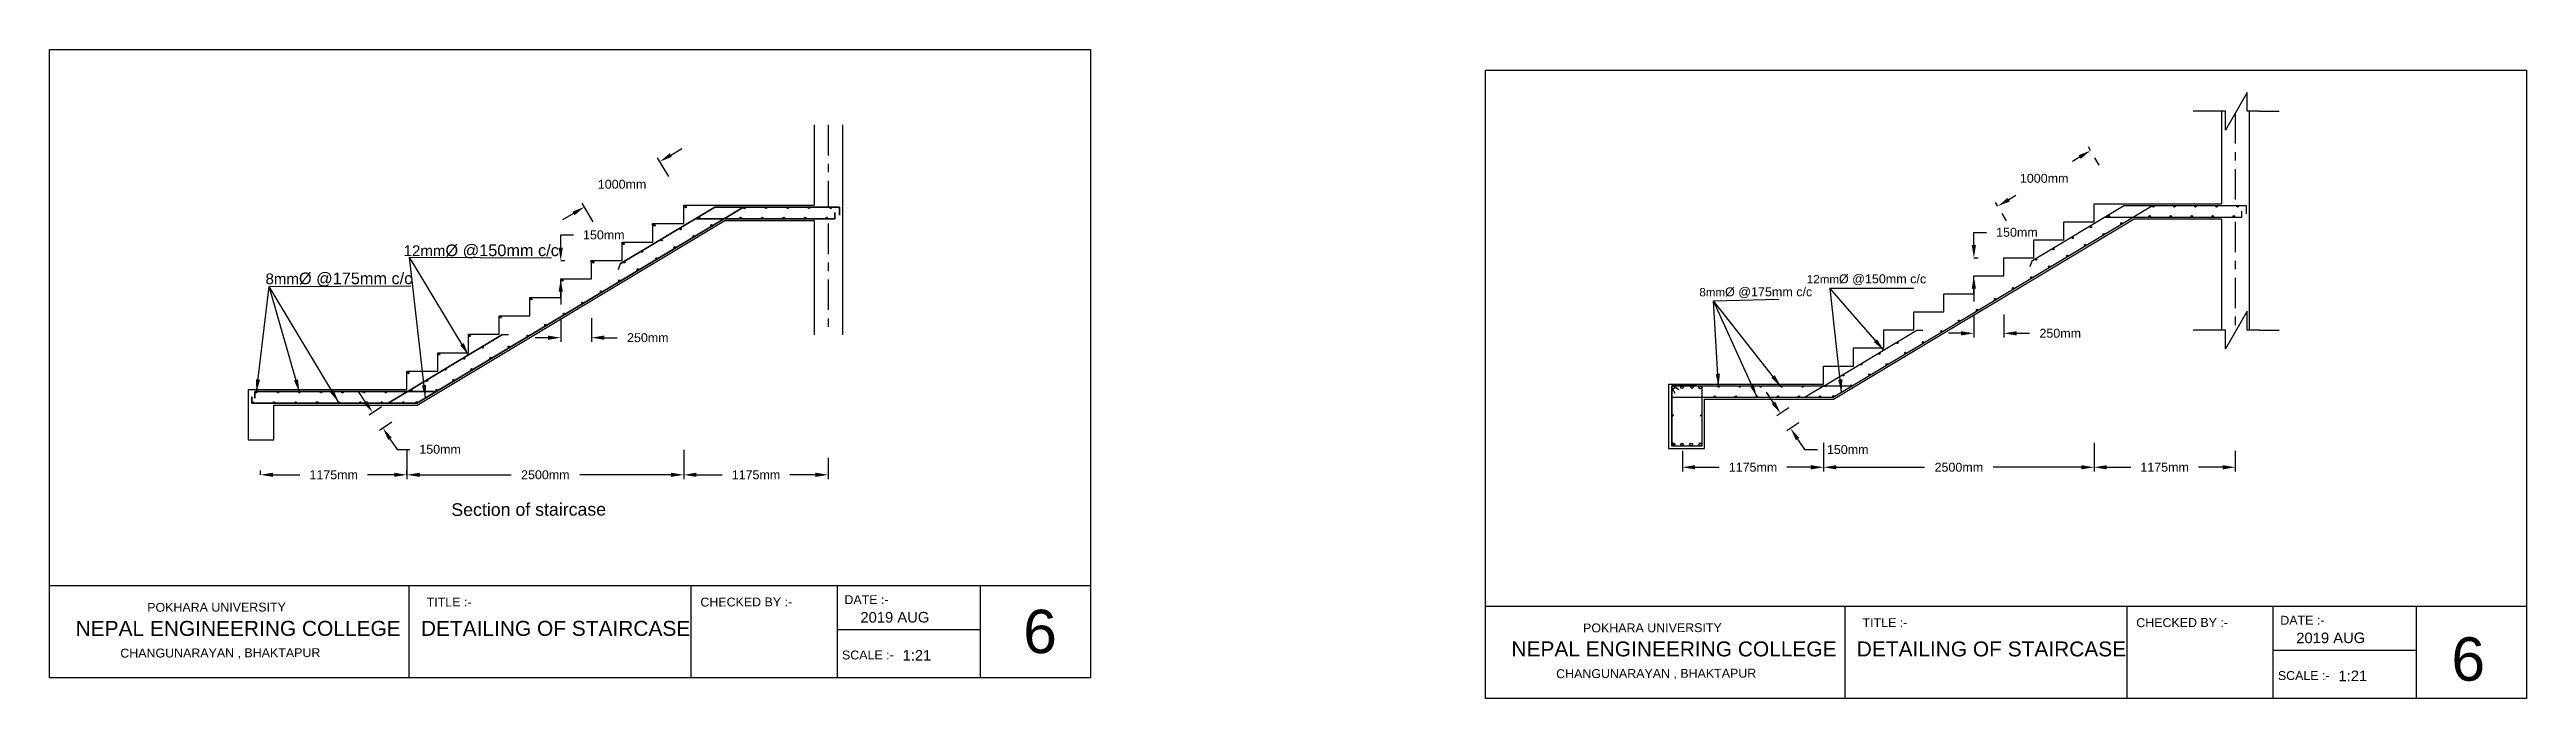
# Model space of a CAD drawing. Header units: metres. Extents: x 3 to 189, y -54 to 67.
# Drawn here: x 92.25 to 121.51, y -6.97 to 0.69 of the extents above; entities that cross this region are included whole.
import ezdxf

# ---------------------------------------------------------------- set-up
doc = ezdxf.new("R2010")
doc.units = ezdxf.units.M
doc.header["$LTSCALE"] = 0.015
doc.header["$MEASUREMENT"] = 0
doc.linetypes.add('ACAD_ISO04W100', pattern=[30, 24, -3, 0, -3])
doc.linetypes.add('ACAD_ISO08W100', pattern=[36, 24, -3, 6, -3])
doc.styles.get("Standard").update_dxf_attribs({"font": 'arial.ttf'})
doc.dimstyles.get("Standard").update_dxf_attribs({"dimscale": 1.005, "dimtxt": 0.105, "dimasz": 0.15, "dimexe": 0.05, "dimexo": 0.1, "dimgap": 0.125, "dimtad": 0, "dimtih": 1, "dimtoh": 1, "dimdec": 4, "dimzin": 0, "dimdsep": 46, "dimtxsty": 'Standard', "dimcen": 0.115, "dimadec": 3, "dimazin": 0, "dimtfac": 1, "dimtdec": 4, "dimtofl": 0, "dimtmove": 0, "dimatfit": 3, "dimfxl": 1, "dimfxlon": 1, "dimtolj": 1, "dimtzin": 0, "dimarcsym": 0})

msp = doc.modelspace()

# ---------------------------------------------------------------- texts
at = {"linetype": 'Continuous'}
for s, height, p in [('Section of staircase', 0.15, (96.99598, -4.81778)), ('POKHARA UNIVERSITY', 0.105, (93.40246, -5.95011)), ('TITLE :-', 0.105, (96.70416, -5.88776)), ('CHECKED BY :-', 0.105, (99.93845, -5.88776)), ('DATE :-', 0.105, (101.64019, -5.85915)), ('2019 AUG ', 0.124819, (101.82892, -6.0778)), ('6', 0.51264, (103.75282, -6.43878)), ('POKHARA UNIVERSITY', 0.105, (110.36738, -6.19328)), ('TITLE :-', 0.105, (113.66908, -6.13093)), ('CHECKED BY :-', 0.105, (116.90337, -6.13093)), ('DATE :-', 0.105, (118.60511, -6.10232)), ('CHANGUNARAYAN , BHAKTAPUR', 0.105, (93.08456, -6.49068)), ('SCALE :-', 0.105, (101.61146, -6.51308)), ('1:21', 0.124819, (102.32697, -6.52661)), ('2019 AUG ', 0.124819, (118.79384, -6.32097)), ('6', 0.51264, (120.62696, -6.76431)), ('CHANGUNARAYAN , BHAKTAPUR', 0.105, (110.04947, -6.73385)), ('SCALE :-', 0.105, (118.57638, -6.75625)), ('1:21', 0.124819, (119.29189, -6.76978))]:
    msp.add_text(s, height=height, rotation=0.15, dxfattribs=at).set_placement(p)
at = {"linetype": 'Continuous', "attachment_point": 1}
for s, width, gutter_width, insert, char_height in [('12mm{\\H1.08333x;Ø @150mm c/c}', 2.2760715, 0.63604, (96.43256, -1.60906), 0.1272085), ('8mm{\\H1.08333x;Ø @175mm c/c}', 2.2760715, 0.63604, (94.80015, -1.94076), 0.1272085), ('12mm{\\H1.08333x;Ø @150mm c/c}', 1.7499396, 0.48902, (113.01118, -1.96234), 0.0978033), ('8mm{\\H1.08333x;Ø @175mm c/c}', 1.7499396, 0.48902, (111.74115, -2.11574), 0.0978033), ('NEPAL ENGINEERING COLLEGE', 7.6490582, 0.8836, (92.55595, -6.05702), 0.1767205), ('DETAILING OF STAIRCASE', 7.6490582, 0.8836, (96.63605, -6.05702), 0.1767205), ('NEPAL ENGINEERING COLLEGE', 7.6490582, 0.8836, (109.52086, -6.30019), 0.1767205), ('DETAILING OF STAIRCASE', 7.6490582, 0.8836, (113.60097, -6.30019), 0.1767205)]:
    msp.add_mtext_dynamic_manual_height_columns(s, width=width, gutter_width=gutter_width, heights=[0], dxfattribs=dict(at, insert=insert, char_height=char_height))

# ---------------------------------------------------------------- blocks, each defined once
blk = doc.blocks.new('*D42')
at = {"color": 0, "linetype": 'Continuous', "lineweight": -2, "transparency": 16777216}
for p, q in [((98.288, -1.648), (98.288, -1.497)), ((98.288, -1.497), (98.439, -1.497)), ((98.288, -1.799), (98.338, -1.799)), ((98.288, -2.017), (98.338, -2.017)), ((98.288, -2.168), (98.288, -2.318))]:
    blk.add_line(p, q, dxfattribs=at)
at = {"color": 0, "linetype": 'Continuous', "transparency": 16777216}
for points in [[(98.263, -1.648), (98.313, -1.648), (98.288, -1.799)], [(98.263, -2.168), (98.313, -2.168), (98.288, -2.017)]]:
    blk.add_solid(points, dxfattribs=at)
at = {"layer": 'Defpoints', "color": 0, "linetype": 'Continuous', "transparency": 16777216}
for p in [(98.288, -1.799), (98.288, -1.799), (98.288, -2.017)]:
    blk.add_point(p, dxfattribs=at)
at = {"color": 0, "linetype": 'Continuous', "transparency": 16777216, "insert": (98.797, -1.497), "char_height": 0.1055, "attachment_point": 5}
blk.add_mtext('\\A1;150mm', dxfattribs=at)
blk = doc.blocks.new('*D43')
at = {"color": 0, "linetype": 'Continuous', "lineweight": -2, "transparency": 16777216}
for p, q in [((98.288, -2.48), (98.288, -2.761)), ((98.651, -2.48), (98.651, -2.761)), ((98.137, -2.711), (97.986, -2.711)), ((98.802, -2.711), (98.953, -2.711))]:
    blk.add_line(p, q, dxfattribs=at)
at = {"color": 0, "linetype": 'Continuous', "transparency": 16777216}
for points in [[(98.137, -2.686), (98.137, -2.736), (98.288, -2.711)], [(98.802, -2.686), (98.802, -2.736), (98.651, -2.711)]]:
    blk.add_solid(points, dxfattribs=at)
at = {"layer": 'Defpoints', "color": 0, "linetype": 'Continuous', "transparency": 16777216}
for p in [(98.288, -2.379), (98.651, -2.379), (98.651, -2.711)]:
    blk.add_point(p, dxfattribs=at)
at = {"color": 0, "linetype": 'Continuous', "transparency": 16777216, "insert": (99.317, -2.711), "char_height": 0.1055, "attachment_point": 5}
blk.add_mtext('\\A1;250mm', dxfattribs=at)
blk = doc.blocks.new('*D47')
at = {"color": 0, "linetype": 'Continuous', "lineweight": -2, "transparency": 16777216}
for p, q in [((95.982, -3.472), (95.899, -3.346)), ((96.17, -3.528), (96.024, -3.625)), ((96.291, -3.71), (96.145, -3.807)), ((96.27, -3.905), (96.354, -4.03)), ((96.354, -4.03), (96.505, -4.03))]:
    blk.add_line(p, q, dxfattribs=at)
at = {"color": 0, "linetype": 'Continuous', "transparency": 16777216}
for points in [[(96.003, -3.458), (95.961, -3.486), (96.066, -3.597)], [(96.291, -3.891), (96.249, -3.918), (96.187, -3.779)]]:
    blk.add_solid(points, dxfattribs=at)
at = {"layer": 'Defpoints', "color": 0, "linetype": 'Continuous', "transparency": 16777216}
for p in [(96.253, -3.473), (96.187, -3.779), (96.374, -3.654)]:
    blk.add_point(p, dxfattribs=at)
at = {"color": 0, "linetype": 'Continuous', "transparency": 16777216, "insert": (96.863, -4.03), "char_height": 0.1055, "attachment_point": 5}
blk.add_mtext('\\A1;150mm', dxfattribs=at)
blk = doc.blocks.new('*D44')
at = {"color": 0, "linetype": 'Continuous', "lineweight": -2, "transparency": 16777216}
for p, q in [((96.471, -4.035), (96.471, -4.382)), ((99.741, -4.035), (99.741, -4.382)), ((96.622, -4.331), (97.701, -4.331)), ((99.59, -4.331), (98.512, -4.331))]:
    blk.add_line(p, q, dxfattribs=at)
at = {"color": 0, "linetype": 'Continuous', "transparency": 16777216}
for points in [[(96.622, -4.306), (96.622, -4.356), (96.471, -4.331)], [(99.59, -4.306), (99.59, -4.356), (99.741, -4.331)]]:
    blk.add_solid(points, dxfattribs=at)
at = {"layer": 'Defpoints', "color": 0, "linetype": 'Continuous', "transparency": 16777216}
for p in [(96.471, -3.935), (99.741, -3.935), (99.741, -4.331)]:
    blk.add_point(p, dxfattribs=at)
at = {"color": 0, "linetype": 'Continuous', "transparency": 16777216, "insert": (98.106, -4.331), "char_height": 0.1055, "attachment_point": 5}
blk.add_mtext('\\A1;2500mm', dxfattribs=at)
blk = doc.blocks.new('*D45')
at = {"color": 0, "linetype": 'Continuous', "lineweight": -2, "transparency": 16777216}
for p, q in [((99.741, -4.131), (99.741, -4.382)), ((99.892, -4.331), (100.195, -4.331)), ((101.298, -4.331), (100.994, -4.331)), ((101.448, -4.131), (101.448, -4.382))]:
    blk.add_line(p, q, dxfattribs=at)
at = {"color": 0, "linetype": 'Continuous', "transparency": 16777216}
for points in [[(99.892, -4.306), (99.892, -4.356), (99.741, -4.331)], [(101.298, -4.306), (101.298, -4.356), (101.448, -4.331)]]:
    blk.add_solid(points, dxfattribs=at)
at = {"layer": 'Defpoints', "color": 0, "linetype": 'Continuous', "transparency": 16777216}
for p in [(99.741, -4.031), (101.448, -4.031), (101.448, -4.331)]:
    blk.add_point(p, dxfattribs=at)
at = {"color": 0, "linetype": 'Continuous', "transparency": 16777216, "insert": (100.595, -4.331), "char_height": 0.1055, "attachment_point": 5}
blk.add_mtext('\\A1;1175mm', dxfattribs=at)
blk = doc.blocks.new('*D46')
at = {"color": 0, "linetype": 'Continuous', "lineweight": -2, "transparency": 16777216}
for p, q in [((94.74, -4.331), (94.74, -4.281)), ((94.89, -4.331), (95.206, -4.331)), ((96.321, -4.331), (96.005, -4.331)), ((96.471, -4.331), (96.471, -4.281))]:
    blk.add_line(p, q, dxfattribs=at)
at = {"color": 0, "linetype": 'Continuous', "transparency": 16777216}
for points in [[(94.89, -4.306), (94.89, -4.356), (94.74, -4.331)], [(96.321, -4.306), (96.321, -4.356), (96.471, -4.331)]]:
    blk.add_solid(points, dxfattribs=at)
at = {"layer": 'Defpoints', "color": 0, "linetype": 'Continuous', "transparency": 16777216}
for p in [(94.74, -4.331), (94.74, -4.331), (96.471, -4.331)]:
    blk.add_point(p, dxfattribs=at)
at = {"color": 0, "linetype": 'Continuous', "transparency": 16777216, "insert": (95.606, -4.331), "char_height": 0.1055, "attachment_point": 5}
blk.add_mtext('\\A1;1175mm', dxfattribs=at)
blk = doc.blocks.new('*D61')
at = {"color": 0, "linetype": 'Continuous', "lineweight": -2, "transparency": 16777216}
for p, q in [((99.588, -0.553), (99.718, -0.475)), ((99.564, -0.805), (99.433, -0.587)), ((98.673, -1.34), (98.542, -1.122)), ((98.439, -1.242), (98.309, -1.32))]:
    blk.add_line(p, q, dxfattribs=at)
at = {"color": 0, "linetype": 'Continuous', "transparency": 16777216}
for points in [[(99.576, -0.531), (99.601, -0.574), (99.459, -0.63)], [(98.426, -1.221), (98.451, -1.264), (98.568, -1.165)]]:
    blk.add_solid(points, dxfattribs=at)
at = {"layer": 'Defpoints', "color": 0, "linetype": 'Continuous', "transparency": 16777216}
for p in [(99.459, -0.63), (99.616, -0.891), (98.725, -1.426)]:
    blk.add_point(p, dxfattribs=at)
at = {"color": 0, "linetype": 'Continuous', "transparency": 16777216, "insert": (99.013, -0.898), "char_height": 0.1055, "attachment_point": 5}
blk.add_mtext('\\A1;1000mm', dxfattribs=at)
blk = doc.blocks.new('*D142')
at = {"color": 0, "linetype": 'Continuous', "lineweight": -2, "transparency": 16777216}
for p, q in [((114.984, -1.617), (114.984, -1.466)), ((114.984, -1.466), (115.135, -1.466)), ((114.984, -1.767), (115.034, -1.767)), ((114.984, -1.98), (115.034, -1.98)), ((114.984, -2.131), (114.984, -2.282))]:
    blk.add_line(p, q, dxfattribs=at)
at = {"color": 0, "linetype": 'Continuous', "transparency": 16777216}
for points in [[(114.959, -1.617), (115.009, -1.617), (114.984, -1.767)], [(114.959, -2.131), (115.009, -2.131), (114.984, -1.98)]]:
    blk.add_solid(points, dxfattribs=at)
at = {"layer": 'Defpoints', "color": 0, "linetype": 'Continuous', "transparency": 16777216}
for p in [(114.984, -1.767), (114.984, -1.767), (114.984, -1.98)]:
    blk.add_point(p, dxfattribs=at)
at = {"color": 0, "linetype": 'Continuous', "transparency": 16777216, "insert": (115.493, -1.466), "char_height": 0.1055, "attachment_point": 5}
blk.add_mtext('\\A1;150mm', dxfattribs=at)
blk = doc.blocks.new('*D143')
at = {"color": 0, "linetype": 'Continuous', "lineweight": -2, "transparency": 16777216}
for p, q in [((114.984, -2.435), (114.984, -2.709)), ((115.339, -2.435), (115.339, -2.709)), ((114.833, -2.659), (114.683, -2.659)), ((115.49, -2.659), (115.641, -2.659))]:
    blk.add_line(p, q, dxfattribs=at)
at = {"color": 0, "linetype": 'Continuous', "transparency": 16777216}
for points in [[(114.833, -2.634), (114.833, -2.684), (114.984, -2.659)], [(115.49, -2.634), (115.49, -2.684), (115.339, -2.659)]]:
    blk.add_solid(points, dxfattribs=at)
at = {"layer": 'Defpoints', "color": 0, "linetype": 'Continuous', "transparency": 16777216}
for p in [(114.984, -2.335), (115.339, -2.335), (115.339, -2.659)]:
    blk.add_point(p, dxfattribs=at)
at = {"color": 0, "linetype": 'Continuous', "transparency": 16777216, "insert": (116.005, -2.659), "char_height": 0.1055, "attachment_point": 5}
blk.add_mtext('\\A1;250mm', dxfattribs=at)
blk = doc.blocks.new('*D147')
at = {"color": 0, "linetype": 'Continuous', "lineweight": -2, "transparency": 16777216}
for p, q in [((112.616, -3.479), (112.533, -3.354)), ((112.799, -3.539), (112.658, -3.633)), ((112.917, -3.716), (112.776, -3.81)), ((112.902, -3.908), (112.985, -4.033)), ((112.985, -4.033), (113.136, -4.033))]:
    blk.add_line(p, q, dxfattribs=at)
at = {"color": 0, "linetype": 'Continuous', "transparency": 16777216}
for points in [[(112.637, -3.465), (112.595, -3.493), (112.7, -3.605)], [(112.922, -3.894), (112.881, -3.922), (112.818, -3.782)]]:
    blk.add_solid(points, dxfattribs=at)
at = {"layer": 'Defpoints', "color": 0, "linetype": 'Continuous', "transparency": 16777216}
for p in [(112.883, -3.483), (112.818, -3.782), (113.001, -3.66)]:
    blk.add_point(p, dxfattribs=at)
at = {"color": 0, "linetype": 'Continuous', "transparency": 16777216, "insert": (113.494, -4.033), "char_height": 0.1055, "attachment_point": 5}
blk.add_mtext('\\A1;150mm', dxfattribs=at)
blk = doc.blocks.new('*D144')
at = {"color": 0, "linetype": 'Continuous', "lineweight": -2, "transparency": 16777216}
for p, q in [((113.209, -3.955), (113.209, -4.292)), ((116.404, -3.955), (116.404, -4.292)), ((113.36, -4.242), (114.401, -4.242)), ((116.253, -4.242), (115.212, -4.242))]:
    blk.add_line(p, q, dxfattribs=at)
at = {"color": 0, "linetype": 'Continuous', "transparency": 16777216}
for points in [[(113.36, -4.217), (113.36, -4.267), (113.209, -4.242)], [(116.253, -4.217), (116.253, -4.267), (116.404, -4.242)]]:
    blk.add_solid(points, dxfattribs=at)
at = {"layer": 'Defpoints', "color": 0, "linetype": 'Continuous', "transparency": 16777216}
for p in [(113.209, -3.855), (116.404, -3.855), (116.404, -4.242)]:
    blk.add_point(p, dxfattribs=at)
at = {"color": 0, "linetype": 'Continuous', "transparency": 16777216, "insert": (114.807, -4.242), "char_height": 0.1055, "attachment_point": 5}
blk.add_mtext('\\A1;2500mm', dxfattribs=at)
blk = doc.blocks.new('*D145')
at = {"color": 0, "linetype": 'Continuous', "lineweight": -2, "transparency": 16777216}
for p, q in [((111.541, -4.049), (111.541, -4.292)), ((113.209, -4.049), (113.209, -4.292)), ((111.691, -4.242), (111.975, -4.242)), ((113.058, -4.242), (112.774, -4.242))]:
    blk.add_line(p, q, dxfattribs=at)
at = {"color": 0, "linetype": 'Continuous', "transparency": 16777216}
for points in [[(111.691, -4.217), (111.691, -4.267), (111.541, -4.242)], [(113.058, -4.217), (113.058, -4.267), (113.209, -4.242)]]:
    blk.add_solid(points, dxfattribs=at)
at = {"layer": 'Defpoints', "color": 0, "linetype": 'Continuous', "transparency": 16777216}
for p in [(111.541, -3.948), (113.209, -3.948), (113.209, -4.242)]:
    blk.add_point(p, dxfattribs=at)
at = {"color": 0, "linetype": 'Continuous', "transparency": 16777216, "insert": (112.375, -4.242), "char_height": 0.1055, "attachment_point": 5}
blk.add_mtext('\\A1;1175mm', dxfattribs=at)
blk = doc.blocks.new('*D146')
at = {"color": 0, "linetype": 'Continuous', "lineweight": -2, "transparency": 16777216}
for p, q in [((116.404, -4.049), (116.404, -4.292)), ((118.073, -4.049), (118.073, -4.292)), ((116.555, -4.242), (116.839, -4.242)), ((117.922, -4.242), (117.638, -4.242))]:
    blk.add_line(p, q, dxfattribs=at)
at = {"color": 0, "linetype": 'Continuous', "transparency": 16777216}
for points in [[(116.555, -4.217), (116.555, -4.267), (116.404, -4.242)], [(117.922, -4.217), (117.922, -4.267), (118.073, -4.242)]]:
    blk.add_solid(points, dxfattribs=at)
at = {"layer": 'Defpoints', "color": 0, "linetype": 'Continuous', "transparency": 16777216}
for p in [(116.404, -3.948), (118.073, -3.948), (118.073, -4.242)]:
    blk.add_point(p, dxfattribs=at)
at = {"color": 0, "linetype": 'Continuous', "transparency": 16777216, "insert": (117.238, -4.242), "char_height": 0.1055, "attachment_point": 5}
blk.add_mtext('\\A1;1175mm', dxfattribs=at)
blk = doc.blocks.new('*D203')
at = {"color": 0, "linetype": 'ACAD_ISO08W100', "lineweight": -2, "ltscale": 0.01, "transparency": 16777216}
for p, q in [((116.234, -0.577), (116.114, -0.648)), ((116.466, -0.671), (116.337, -0.456)), ((115.37, -1.328), (115.241, -1.114)), ((115.396, -1.079), (115.516, -1.007))]:
    blk.add_line(p, q, dxfattribs=at)
at = {"color": 0, "linetype": 'ACAD_ISO08W100', "ltscale": 0.01, "transparency": 16777216}
for points in [[(116.221, -0.555), (116.247, -0.598), (116.363, -0.499)], [(115.383, -1.058), (115.409, -1.101), (115.267, -1.157)]]:
    blk.add_solid(points, dxfattribs=at)
at = {"layer": 'Defpoints', "color": 0, "linetype": 'ACAD_ISO08W100', "ltscale": 0.01, "transparency": 16777216}
for p in [(116.518, -0.757), (115.267, -1.157), (115.422, -1.414)]:
    blk.add_point(p, dxfattribs=at)
at = {"color": 0, "linetype": 'ACAD_ISO08W100', "ltscale": 0.01, "transparency": 16777216, "insert": (115.815, -0.828), "char_height": 0.1055, "attachment_point": 5}
blk.add_mtext('\\A1;1000mm', dxfattribs=at)

# ---------------------------------------------------------------- dimensions: what is measured, and where the dimension line sits
at = {"linetype": 'Continuous'}
for p1, p2, distance, text, picture, middle in [((98.72462, -1.42628), (99.61599, -0.89146), 0.30478, '1000mm', '*D61', (99.0135, -0.89753)), ((96.25326, -3.47261), (96.37418, -3.65425), -0.2252, '150mm', '*D47', (96.86318, -4.03001)), ((112.88298, -3.48283), (113.00115, -3.66033), -0.22006, '150mm', '*D147', (113.49442, -4.03325))]:
    dim = msp.add_aligned_dim(p1=p1, p2=p2, distance=distance, text=text, dimstyle='Standard', override={"dimpost": 'm'}, dxfattribs=at)
    dim.commit()
    dim.dimension.update_dxf_attribs({"geometry": picture, "text_midpoint": middle})
at = {"linetype": 'ACAD_ISO08W100', "ltscale": 0.01}
dim = msp.add_aligned_dim(p1=(116.51755, -0.75686), p2=(115.42167, -1.41438), distance=-0.30058, text='1000mm', dimstyle='Standard', override={"dimpost": 'm'}, dxfattribs=at)
dim.commit()
dim.dimension.update_dxf_attribs({"geometry": '*D203', "text_midpoint": (115.81496, -0.82787)})
at = {"linetype": 'Continuous'}
for base, p1, p2, picture, middle in [((98.28785, -1.79878), (98.28785, -2.01675), (98.28785, -1.79878), '*D42', (98.79723, -1.49728)), ((114.98403, -1.76747), (114.98403, -1.98047), (114.98403, -1.76747), '*D142', (115.49341, -1.46597))]:
    dim = msp.add_linear_dim(base=base, p1=p1, p2=p2, angle=90, text='150mm', dimstyle='Standard', override={"dimpost": 'm'}, dxfattribs=at)
    dim.commit()
    dim.dimension.update_dxf_attribs({"geometry": picture, "text_midpoint": middle})
for base, p1, p2, text, picture, middle in [((115.33903, -2.65878), (114.98403, -2.33466), (115.33903, -2.33466), '250mm', '*D143', (116.00502, -2.65878)), ((98.65114, -2.71089), (98.28785, -2.3792), (98.65114, -2.3792), '250mm', '*D43', (99.31713, -2.71089)), ((99.74099, -4.33129), (96.47144, -3.9348), (99.74099, -3.9348), '2500mm', '*D44', (98.10621, -4.33129)), ((101.44842, -4.33129), (99.74099, -4.03069), (101.44842, -4.03069), '1175mm', '*D45', (100.5947, -4.33129)), ((113.20903, -4.24223), (111.54053, -3.94849), (113.20903, -3.94849), '1175mm', '*D145', (112.37478, -4.24223)), ((116.40403, -4.24223), (113.20903, -3.85479), (116.40403, -3.85479), '2500mm', '*D144', (114.80653, -4.24223)), ((118.07253, -4.24223), (116.40403, -3.94849), (118.07253, -3.94849), '1175mm', '*D146', (117.23828, -4.24223)), ((94.73959, -4.33129), (96.47144, -4.33129), (94.73959, -4.33129), '1175mm', '*D46', (95.60551, -4.33129))]:
    dim = msp.add_linear_dim(base=base, p1=p1, p2=p2, text=text, dimstyle='Standard', override={"dimpost": 'm'}, dxfattribs=at)
    dim.commit()
    dim.dimension.update_dxf_attribs({"geometry": picture, "text_midpoint": middle})

# ---------------------------------------------------------------- hatches: boundary and pattern name
at = {"linetype": 'Continuous'}
h = msp.add_hatch(color=256, dxfattribs=at)
h.dxf.hatch_style = 1
h.paths.add_polyline_path([(94.63855, -3.47579, 0.37275667), (94.64602, -3.48442), (94.64851, -3.48442, 0.37275667), (94.65599, -3.47579, 1)])
h.paths.add_polyline_path([(94.9067, -3.46874, 0.61311821), (94.89285, -3.47579, 0.37275667), (94.90032, -3.48442), (94.90281, -3.48442, 0.12201389), (94.9067, -3.48284)])
h.paths.add_polyline_path([(94.9067, -3.46874), (94.9067, -3.48284, 0.23983474), (94.91028, -3.47579, 0.23983474)])
h.paths.add_polyline_path([(95.14715, -3.47579, 0.37275667), (95.15462, -3.48442), (95.15711, -3.48442, 0.37275667), (95.16458, -3.47579, 1)])
h.paths.add_polyline_path([(95.40144, -3.47579, 0.37275667), (95.40891, -3.48442), (95.41141, -3.48442, 0.37275667), (95.41888, -3.47579, 1)])
h.paths.add_polyline_path([(95.67318, -3.47579, 1), (95.65574, -3.47579, 0.37275667), (95.66321, -3.48442), (95.66571, -3.48442, 0.37275667)])
h.paths.add_polyline_path([(95.91004, -3.47579, 0.37275667), (95.91751, -3.48442), (95.92001, -3.48442, 0.37275667), (95.92748, -3.47579, 1)])
h.paths.add_polyline_path([(96.18178, -3.47579, 1), (96.16434, -3.47579, 0.37275667), (96.17181, -3.48442), (96.17431, -3.48442, 0.37275667)])
h.paths.add_polyline_path([(96.41864, -3.47579, 0.37275667), (96.42611, -3.48442), (96.4286, -3.48442, 0.37275667), (96.43607, -3.47579, 1)])
h.paths.add_polyline_path([(96.57885, -3.47335, 1), (96.59629, -3.47335, 1)])
h.paths.add_polyline_path([(96.93662, -3.08497, 0.41830844), (96.92778, -3.07625), (96.92027, -3.08076, 0.12661284), (96.91919, -3.08497, 1)])
h.paths.add_polyline_path([(97.15248, -2.95732, 1), (97.13504, -2.95732, 1)])
h.paths.add_polyline_path([(97.37242, -2.82615, 1), (97.35498, -2.82615, 1)])
h.paths.add_polyline_path([(97.01492, -3.21115, 1), (97.03235, -3.21115, 1)])
h.paths.add_polyline_path([(97.24347, -3.08497, 1), (97.22603, -3.08497, 1)])
h.paths.add_polyline_path([(97.45098, -2.94941, 1), (97.46842, -2.94941, 1)])
h.paths.add_polyline_path([(97.68351, -2.8184, 1), (97.66607, -2.8184, 1)])
h.paths.add_polyline_path([(97.88705, -2.68764, 1), (97.90449, -2.68764, 1)])
h.paths.add_polyline_path([(98.11601, -2.55955, 1), (98.09857, -2.55955, 1)])
h.paths.add_polyline_path([(98.53626, -2.29777, 1), (98.5537, -2.29777, 1)])
h.paths.add_polyline_path([(98.75447, -2.16688, 1), (98.77191, -2.16688, 1)])
h.paths.add_polyline_path([(98.31812, -2.42866, 1), (98.33556, -2.42866, 1)])
h.paths.add_polyline_path([(98.97243, -2.03599, 1), (98.98987, -2.03599, 1)])
h.paths.add_polyline_path([(99.1902, -1.9051, 1), (99.20764, -1.9051, 1)])
h.paths.add_polyline_path([(99.40776, -1.77421, 1), (99.42519, -1.77421, 1)])
h.paths.add_polyline_path([(99.62397, -1.64332, 1), (99.6414, -1.64332, 1)])
h.paths.add_polyline_path([(99.84935, -1.51243, 0.37275667), (99.85682, -1.52106), (99.86627, -1.51538, 0.08669016), (99.86679, -1.51243, 1)])
h.paths.add_polyline_path([(100.07812, -1.38154, 1), (100.06068, -1.38154, 1)])
h.paths.add_polyline_path([(100.42277, -1.29609, 1), (100.40533, -1.29609, 0.37275667), (100.4128, -1.30471), (100.4153, -1.30471, 0.37275667)])
h.paths.add_polyline_path([(100.67707, -1.29609, 1), (100.65963, -1.29609, 0.37275667), (100.6671, -1.30471), (100.6696, -1.30471, 0.37275667)])
h.paths.add_polyline_path([(100.91393, -1.29609, 0.37275667), (100.9214, -1.30471), (100.9239, -1.30471, 0.37275667), (100.93137, -1.29609, 1)])
h.paths.add_polyline_path([(101.16823, -1.29609, 0.37275667), (101.1757, -1.30471), (101.17819, -1.30471, 0.37275667), (101.18567, -1.29609, 1)])
h.paths.add_polyline_path([(101.42253, -1.29609, 0.37275667), (101.43, -1.30471), (101.43249, -1.30471, 0.37275667), (101.43996, -1.29609, 1)])
h.paths.add_polyline_path([(101.46759, -1.17685, 1), (101.48503, -1.17685, 1)])
h.paths.add_polyline_path([(101.21329, -1.17685, 1), (101.23073, -1.17685, 1)])
h.paths.add_polyline_path([(100.97643, -1.17685, 1), (100.95899, -1.17685, 1)])
h.paths.add_polyline_path([(100.72213, -1.17685, 1), (100.7047, -1.17685, 1)])
h.paths.add_polyline_path([(100.4504, -1.17685, 1), (100.46784, -1.17685, 1)])
h.paths.add_polyline_path([(99.92985, -1.29547, 1), (99.91241, -1.29547, 1)])
h.paths.add_polyline_path([(99.77219, -1.16615, 1), (99.75475, -1.16615, 1)])
h.paths.add_polyline_path([(99.40611, -1.38428, 1), (99.38867, -1.38428, 1)])
h.paths.add_polyline_path([(99.69511, -1.42672, 1), (99.71255, -1.42672, 1)])
h.paths.add_polyline_path([(99.48968, -1.55678, 1), (99.47224, -1.55678, 1)])
h.paths.add_polyline_path([(99.04183, -1.60194, 1), (99.02439, -1.60194, 1)])
h.paths.add_polyline_path([(98.6826, -1.81953, 1), (98.66517, -1.81953, 1)])
h.paths.add_polyline_path([(98.31604, -2.03559, 1), (98.2986, -2.03559, 1)])
h.paths.add_polyline_path([(97.95099, -2.254, 1), (97.93355, -2.254, 1)])
h.paths.add_polyline_path([(97.58849, -2.46797, 1), (97.57106, -2.46797, 1)])
h.paths.add_polyline_path([(97.22022, -2.68894, 1), (97.20278, -2.68894, 1)])
h.paths.add_polyline_path([(96.84271, -2.90606, 1), (96.86015, -2.90606, 1)])
h.paths.add_polyline_path([(96.47957, -3.12788, 1), (96.49701, -3.12788, 1)])
at = {"ltscale": 0.01}
h = msp.add_hatch(color=256, dxfattribs=at)
h.dxf.hatch_style = 1
h.paths.add_polyline_path([(111.93197, -3.40624, 1), (111.91493, -3.40624, 0.37275667), (111.92223, -3.41467), (111.92467, -3.41467, 0.37275667)])
h.paths.add_polyline_path([(112.18047, -3.40624, 1), (112.16343, -3.40624, 0.37275667), (112.17073, -3.41467), (112.17317, -3.41467, 0.37275667)])
h.paths.add_polyline_path([(112.42897, -3.40624, 1), (112.41193, -3.40624, 0.37275667), (112.41923, -3.41467), (112.42167, -3.41467, 0.37275667)])
h.paths.add_polyline_path([(112.67747, -3.40624, 1), (112.66043, -3.40624, 0.37275667), (112.66773, -3.41467), (112.67017, -3.41467, 0.37275667)])
h.paths.add_polyline_path([(112.90893, -3.40624, 0.37275667), (112.91623, -3.41467), (112.91867, -3.41467, 0.37275667), (112.92597, -3.40624, 1)])
h.paths.add_polyline_path([(113.17447, -3.40624, 1), (113.15743, -3.40624, 0.37275667), (113.16473, -3.41467), (113.16717, -3.41467, 0.37275667)])
h.paths.add_polyline_path([(113.31399, -3.40386, 1), (113.33103, -3.40386, 1)])
h.paths.add_polyline_path([(113.52796, -3.27621, 0.4667648), (113.53797, -3.28459), (113.54318, -3.28147, 0.16793168), (113.545, -3.27621, 1)])
h.paths.add_polyline_path([(113.75683, -3.14996), (113.74044, -3.14996, 0.75614334)])
h.paths.add_polyline_path([(113.74012, -3.14764, 0.0690981), (113.74044, -3.14996), (113.75683, -3.14996, 0.0690981), (113.75716, -3.14764, 1)])
h.paths.add_polyline_path([(113.96346, -3.02433, 1), (113.94642, -3.02433, 1)])
h.paths.add_polyline_path([(114.16624, -2.89186, 1), (114.18328, -2.89186, 1)])
h.paths.add_polyline_path([(114.37643, -2.76384, 1), (114.39347, -2.76384, 1)])
h.paths.add_polyline_path([(114.59236, -2.63606, 1), (114.6094, -2.63606, 1)])
h.paths.add_polyline_path([(114.79907, -2.5109, 1), (114.81611, -2.5109, 1)])
h.paths.add_polyline_path([(115.0136, -2.38299, 1), (115.03064, -2.38299, 1)])
h.paths.add_polyline_path([(115.24381, -2.25509, 1), (115.22677, -2.25509, 1)])
h.paths.add_polyline_path([(115.45704, -2.12718, 1), (115.44, -2.12718, 1)])
h.paths.add_polyline_path([(115.653, -1.99927, 1), (115.67004, -1.99927, 1)])
h.paths.add_polyline_path([(115.88284, -1.87137, 1), (115.8658, -1.87137, 1)])
h.paths.add_polyline_path([(116.09544, -1.74346, 1), (116.0784, -1.74346, 1)])
h.paths.add_polyline_path([(116.28968, -1.61555, 1), (116.30672, -1.61555, 1)])
h.paths.add_polyline_path([(116.52696, -1.48765, 1), (116.50992, -1.48765, 0.37275667), (116.51722, -1.49608), (116.52646, -1.49054, 0.08669016)])
h.paths.add_polyline_path([(116.73347, -1.35974, 1), (116.71643, -1.35974, 1)])
h.paths.add_polyline_path([(117.07027, -1.27624, 1), (117.05323, -1.27624, 0.37275667), (117.06053, -1.28467), (117.06296, -1.28467, 0.37275667)])
h.paths.add_polyline_path([(117.31877, -1.27624, 1), (117.30173, -1.27624, 0.37275667), (117.30903, -1.28467), (117.31146, -1.28467, 0.37275667)])
h.paths.add_polyline_path([(117.55023, -1.27624, 0.37275667), (117.55753, -1.28467), (117.55996, -1.28467, 0.37275667), (117.56727, -1.27624, 1)])
h.paths.add_polyline_path([(117.81577, -1.27624, 1), (117.79873, -1.27624, 0.37275667), (117.80603, -1.28467), (117.80846, -1.28467, 0.37275667)])
h.paths.add_polyline_path([(118.04723, -1.27624, 0.37275667), (118.05453, -1.28467), (118.05696, -1.28467, 0.37275667), (118.06427, -1.27624, 1)])
h.paths.add_polyline_path([(117.84276, -1.15972, 1), (117.8598, -1.15972, 1)])
h.paths.add_polyline_path([(117.59426, -1.15972, 1), (117.6113, -1.15972, 1)])
h.paths.add_polyline_path([(117.34576, -1.15972, 1), (117.3628, -1.15972, 1)])
h.paths.add_polyline_path([(117.1143, -1.15972, 1), (117.09726, -1.15972, 1)])
h.paths.add_polyline_path([(116.57155, -1.27564, 1), (116.58859, -1.27564, 1)])
h.paths.add_polyline_path([(116.37623, -1.4039, 1), (116.35919, -1.4039, 1)])
h.paths.add_polyline_path([(116.15845, -1.53099, 1), (116.14141, -1.53099, 1)])
h.paths.add_polyline_path([(114.07243, -2.77141, 1), (114.08947, -2.77141, 1)])
h.paths.add_polyline_path([(113.87454, -2.89959, 1), (113.8575, -2.89959, 1)])
h.paths.add_polyline_path([(113.66361, -3.02433, 0.42221651), (113.65486, -3.01582), (113.64768, -3.02012, 0.13002633), (113.64657, -3.02433, 1)])
h.paths.add_polyline_path([(113.44873, -3.15472, 0.1493626), (113.44727, -3.14996), (113.43314, -3.14996, 0.1493626), (113.43169, -3.15472, 1)])
h.paths.add_polyline_path([(113.43314, -3.14996), (113.44727, -3.14996, 0.5319313)])
h.paths.add_polyline_path([(113.21922, -3.28243, 1), (113.23626, -3.28243, 1)])
h.paths.add_polyline_path([(112.72185, -3.28838, 1), (112.70481, -3.28838, 1)])
h.paths.add_polyline_path([(112.47335, -3.28838, 1), (112.45631, -3.28838, 1)])
h.paths.add_polyline_path([(112.22485, -3.28838, 1), (112.20781, -3.28838, 1)])
h.paths.add_polyline_path([(111.97635, -3.28838, 1), (111.95931, -3.28838, 1)])
at = {"linetype": 'Continuous'}
h = msp.add_hatch(color=256, dxfattribs=at)
h.dxf.hatch_style = 1
h.paths.add_polyline_path([(99.03732, -1.81046), (99.03028, -1.81468, 0.13593296), (99.02904, -1.81917, 1), (99.04648, -1.81917, 0.42907202)])
h.paths.add_polyline_path([(99.24052, -1.69408, 1), (99.25796, -1.69408, 1)])
h = msp.add_hatch(color=256, dxfattribs=at)
h.dxf.hatch_style = 1
h.paths.add_polyline_path([(115.7164, -1.77889), (115.70953, -1.78301, 0.13593296), (115.70831, -1.7874, 1), (115.72535, -1.7874, 0.42907202)])
h.paths.add_polyline_path([(115.91498, -1.66516, 1), (115.93202, -1.66516, 1)])
h = msp.add_hatch(color=256, dxfattribs=at)
h.dxf.hatch_style = 1
h.paths.add_polyline_path([(94.7014, -3.35517, 1), (94.68396, -3.35517, 1)])
h.paths.add_polyline_path([(94.93826, -3.35517, 1), (94.95569, -3.35517, 1)])
h.paths.add_polyline_path([(95.19256, -3.35517, 1), (95.20999, -3.35517, 1)])
h.paths.add_polyline_path([(95.46429, -3.35517, 1), (95.44685, -3.35517, 1)])
h.paths.add_polyline_path([(95.70115, -3.35517, 1), (95.71859, -3.35517, 1)])
h.paths.add_polyline_path([(95.97289, -3.35517, 1), (95.95545, -3.35517, 1)])
h.paths.add_polyline_path([(96.20975, -3.35517, 1), (96.22719, -3.35517, 1)])
h.paths.add_polyline_path([(96.51209, -3.33118, 1), (96.52953, -3.33118, 1)])
h.paths.add_polyline_path([(96.69929, -3.2184, 1), (96.71673, -3.2184, 1)])
h = msp.add_hatch(color=256, dxfattribs=at)
h.dxf.hatch_style = 1
h.paths.add_polyline_path([(96.81577, -3.33083, 1), (96.83321, -3.33083, 1)])
at = {"ltscale": 0.01}
h = msp.add_hatch(color=256, dxfattribs=at)
h.dxf.hatch_style = 1
h.paths.add_polyline_path([(111.44604, -3.28568), (111.44278, -3.28322, 0.57980132), (111.41605, -3.29853, 1), (111.45155, -3.29853, 0.20513052)])
h.paths.add_polyline_path([(111.52013, -3.29606, 1), (111.54853, -3.29606, 1)])
h.paths.add_polyline_path([(111.63842, -3.29498, 1), (111.66682, -3.29498, 1)])
h.paths.add_polyline_path([(111.73555, -3.29853, 1), (111.77105, -3.29853, 1)])
h.paths.add_polyline_path([(111.77105, -3.62994, 1), (111.75401, -3.62994, 1)])
h.paths.add_polyline_path([(111.76848, -3.97196, 1), (111.73298, -3.97196, 1)])
h.paths.add_polyline_path([(111.65829, -3.97267, 1), (111.62989, -3.97267, 1)])
h.paths.add_polyline_path([(111.52063, -3.97267, 1), (111.54903, -3.97267, 1)])
h.paths.add_polyline_path([(111.41605, -3.62994, 1), (111.43309, -3.62994, 1)])
at = {"linetype": 'Continuous'}
h = msp.add_hatch(color=256, dxfattribs=at)
h.dxf.hatch_style = 1
h.paths.add_polyline_path([(111.45112, -3.97196, 0.8956273), (111.41605, -3.96809), (111.41605, -3.97584, 0.8956273)])

# ---------------------------------------------------------------- linework, layer by layer
for p, q in [((118.21454, 0.18835), (117.95688, -0.25826)), ((118.21454, -0.03495), (118.21454, 0.18835)), ((101.28131, -0.1964), (101.28131, -1.14487)), ((101.61553, -0.1964), (101.61553, -2.67557)), ((117.95688, -0.03495), (117.57703, -0.03495)), ((117.90923, -0.0382), (117.90923, -1.12847)), ((117.95688, -0.25826), (117.95688, -0.03495)), ((118.35923, -0.03495), (118.21454, -0.03495)), ((118.23583, -0.0382), (118.23583, -2.62427)), ((118.35923, -0.03495), (118.59173, -0.03495)), ((99.74099, -1.36284), (99.74099, -1.14487)), ((99.74099, -1.14487), (101.28131, -1.14487)), ((113.32129, -3.41467), (117.09409, -1.14977)), ((116.76493, -1.14977), (115.66905, -1.8073)), ((116.40403, -1.34147), (116.40403, -1.12847)), ((116.40403, -1.12847), (117.90923, -1.12847)), ((116.76493, -1.14977), (118.20147, -1.14977)), ((118.20147, -1.14977), (118.20147, -1.24569)), ((96.59236, -3.50621), (100.22677, -1.32651)), ((99.3777, -1.58081), (99.3777, -1.36284)), ((99.3777, -1.36284), (99.74099, -1.36284)), ((100.22677, -1.32651), (101.28131, -1.32651)), ((101.28131, -1.32651), (101.28131, -2.67557)), ((113.32719, -3.43597), (116.87873, -1.30597)), ((116.04903, -1.55447), (116.04903, -1.34147)), ((116.04903, -1.34147), (116.40403, -1.34147)), ((116.54009, -1.28467), (118.14947, -1.28467)), ((116.87873, -1.30597), (117.90923, -1.30597)), ((117.90923, -1.30597), (117.90923, -2.62427)), ((118.14947, -1.28467), (118.14947, -1.21489)), ((99.01442, -1.79878), (99.01442, -1.58081)), ((99.01442, -1.58081), (99.3777, -1.58081)), ((115.69403, -1.76747), (115.69403, -1.55447)), ((115.69403, -1.55447), (116.04903, -1.55447)), ((98.28785, -2.23472), (98.28785, -2.01675)), ((98.28785, -2.01675), (98.65114, -2.01675)), ((98.65114, -2.01675), (98.65114, -1.79878)), ((98.65114, -1.79878), (99.01442, -1.79878)), ((98.98886, -1.83954), (98.9663, -1.90847)), ((114.98403, -2.19347), (114.98403, -1.98047)), ((114.98403, -1.98047), (115.33903, -1.98047)), ((115.33903, -1.98047), (115.33903, -1.76747)), ((115.33903, -1.76747), (115.69403, -1.76747)), ((115.66905, -1.8073), (115.647, -1.87466)), ((97.92457, -2.45269), (97.92457, -2.23472)), ((97.92457, -2.23472), (98.28785, -2.23472)), ((114.62903, -2.40647), (114.62903, -2.19347)), ((114.62903, -2.19347), (114.98403, -2.19347)), ((97.56129, -2.67066), (97.56129, -2.45269)), ((97.56129, -2.45269), (97.92457, -2.45269)), ((113.21493, -3.27977), (114.3108, -2.62225)), ((113.91903, -2.83247), (113.91903, -2.61947)), ((113.91903, -2.61947), (114.27403, -2.61947)), ((114.27403, -2.61947), (114.27403, -2.40647)), ((114.27403, -2.40647), (114.62903, -2.40647)), ((114.3108, -2.62225), (114.37986, -2.62225)), ((117.95688, -2.62102), (117.57703, -2.62102)), ((118.21454, -2.39772), (117.95688, -2.84433)), ((117.95688, -2.84433), (117.95688, -2.62102)), ((118.21454, -2.62102), (118.21454, -2.39772)), ((118.35923, -2.62102), (118.21454, -2.62102)), ((118.35923, -2.62102), (118.59173, -2.62102)), ((96.83472, -3.1066), (96.83472, -2.88863)), ((96.83472, -2.88863), (97.198, -2.88863)), ((97.198, -2.88863), (97.198, -2.67066)), ((97.198, -2.67066), (97.56129, -2.67066)), ((97.59892, -2.6735), (97.66959, -2.6735)), ((113.56403, -3.04547), (113.56403, -2.83247)), ((113.56403, -2.83247), (113.91903, -2.83247)), ((96.47144, -3.32457), (96.47144, -3.1066)), ((96.47144, -3.1066), (96.83472, -3.1066)), ((113.20903, -3.25847), (113.20903, -3.04547)), ((113.20903, -3.04547), (113.56403, -3.04547)), ((94.59689, -3.32457), (96.47144, -3.32457)), ((94.59689, -3.32457), (94.59689, -3.50621)), ((94.59689, -3.50621), (94.59689, -3.91621)), ((94.89689, -3.50621), (96.59236, -3.50621)), ((94.89689, -3.91621), (94.89689, -3.50621)), ((111.37723, -3.25847), (113.20903, -3.25847)), ((111.37723, -3.25847), (111.37723, -3.43597)), ((111.37723, -3.43597), (111.37723, -4.01817)), ((111.41605, -3.41467), (113.32129, -3.41467)), ((111.70383, -3.27977), (111.41793, -3.27977)), ((111.70383, -3.27977), (113.546, -3.27977)), ((111.80323, -3.43597), (113.32719, -3.43597)), ((111.80323, -4.01817), (111.80323, -3.43597)), ((94.59689, -3.91621), (94.89689, -3.91621)), ((111.37723, -4.01817), (111.80323, -4.01817)), ((92.24836, -5.6391), (104.54836, -5.6391)), ((96.49451, -5.6391), (96.49451, -6.73068)), ((99.82539, -5.6391), (99.82539, -6.73068)), ((101.55269, -5.6391), (101.55269, -6.73068)), ((101.55269, -5.6391), (101.55269, -6.16049)), ((103.24572, -5.6391), (103.24572, -6.73068)), ((109.21327, -5.88227), (121.51327, -5.88227)), ((113.45943, -5.88227), (113.45943, -6.97385)), ((116.79031, -5.88227), (116.79031, -6.97385)), ((118.51761, -5.88227), (118.51761, -6.97385)), ((118.51761, -5.88227), (118.51761, -6.40366)), ((120.21063, -5.88227), (120.21063, -6.97385)), ((101.55269, -6.16049), (103.24572, -6.16049)), ((118.51761, -6.40366), (120.21063, -6.40366))]:
    msp.add_line(p, q, dxfattribs=at)
at = {"linetype": 'ACAD_ISO04W100'}
for p, q in [((101.44842, -0.1964), (101.44842, -1.16667)), ((118.07253, -0.0578), (118.07253, -1.12847)), ((101.44842, -1.36284), (101.44842, -2.67557)), ((118.07253, -1.34147), (118.07253, -2.62427))]:
    msp.add_line(p, q, dxfattribs=at)
at = {"linetype": 'Continuous', "lineweight": 35}
for p, q in [((96.58632, -3.48442), (100.44715, -1.16667)), ((100.11031, -1.16667), (98.98886, -1.83954)), ((100.11031, -1.16667), (101.58037, -1.16667)), ((101.58037, -1.16667), (101.58037, -1.26482)), ((99.88023, -1.30471), (101.52715, -1.30471)), ((101.52715, -1.30471), (101.52715, -1.23331)), ((96.24762, -3.48442), (97.59892, -2.6735)), ((94.63855, -3.48442), (94.63855, -3.41054)), ((94.63855, -3.48442), (96.58632, -3.48442)), ((94.93111, -3.34637), (94.67272, -3.34637)), ((94.67272, -3.34637), (94.67272, -3.42461)), ((94.93111, -3.34637), (96.81627, -3.34637))]:
    msp.add_line(p, q, dxfattribs=at)
for p, q in [((111.41605, -3.28078), (111.41605, -3.99078)), ((111.41605, -3.30434), (111.45318, -3.36476)), ((111.43954, -3.28078), (111.49729, -3.32433))]:
    msp.add_line(p, q)
at = {"ltscale": 0.01}
msp.add_line((113.21493, -3.27977), (112.9902, -3.41467), dxfattribs=at)
at = {"linetype": 'Continuous'}
for points in [[(92.24836, 0.69432), (104.54836, 0.69432), (104.54836, -6.73068), (92.24836, -6.73068)], [(109.21327, 0.45115), (121.51327, 0.45115), (121.51327, -6.97385), (109.21327, -6.97385)]]:
    msp.add_lwpolyline(points, close=True, dxfattribs=at)
msp.add_lwpolyline([(111.41605, -3.28078), (111.77105, -3.28078), (111.77105, -3.99078), (111.41605, -3.99078)], close=True)
for centre, radius in [((99.76347, -1.16615), 0.00872), ((100.45912, -1.17685), 0.00872), ((100.71341, -1.17685), 0.00872), ((100.96771, -1.17685), 0.00872), ((101.22201, -1.17685), 0.00872), ((101.47631, -1.17685), 0.00872), ((117.10578, -1.15972), 0.00852), ((117.35428, -1.15972), 0.00852), ((117.60278, -1.15972), 0.00852), ((117.85128, -1.15972), 0.00852), ((118.09978, -1.15972), 0.00852), ((99.3777, -1.37156), 0.00872), ((99.39739, -1.38428), 0.00872), ((99.70383, -1.42672), 0.00872), ((99.92113, -1.29547), 0.00872), ((100.0694, -1.38154), 0.00872), ((100.41405, -1.29609), 0.00872), ((100.66835, -1.29609), 0.00872), ((100.92265, -1.29609), 0.00872), ((101.17695, -1.29609), 0.00872), ((101.43125, -1.29609), 0.00872), ((116.36771, -1.4039), 0.00852), ((116.58007, -1.27564), 0.00852), ((116.72495, -1.35974), 0.00852), ((117.06175, -1.27624), 0.00852), ((117.31025, -1.27624), 0.00852), ((117.55875, -1.27624), 0.00852), ((117.80725, -1.27624), 0.00852), ((118.05575, -1.27624), 0.00852), ((99.03311, -1.60194), 0.00872), ((99.24924, -1.69408), 0.00872), ((99.48096, -1.55678), 0.00872), ((99.63269, -1.64332), 0.00872), ((99.85807, -1.51243), 0.00872), ((115.9235, -1.66516), 0.00852), ((116.08692, -1.74346), 0.00852), ((116.14993, -1.53099), 0.00852), ((116.2982, -1.61555), 0.00852), ((116.51844, -1.48765), 0.00852), ((98.30732, -2.03559), 0.00872), ((98.65114, -1.8075), 0.00872), ((98.67389, -1.81953), 0.00872), ((98.98115, -2.03599), 0.00872), ((99.03776, -1.81917), 0.00872), ((99.19892, -1.9051), 0.00872), ((99.41648, -1.77421), 0.00872), ((115.66152, -1.99927), 0.00852), ((115.71683, -1.7874), 0.00852), ((115.87432, -1.87137), 0.00852), ((97.94227, -2.254), 0.00872), ((98.54498, -2.29777), 0.00872), ((98.76319, -2.16688), 0.00872), ((115.23529, -2.25509), 0.00852), ((115.44852, -2.12718), 0.00852), ((97.57977, -2.46797), 0.00872), ((98.10729, -2.55955), 0.00872), ((98.32684, -2.42866), 0.00872), ((114.60088, -2.63606), 0.00852), ((114.80759, -2.5109), 0.00852), ((115.02212, -2.38299), 0.00852), ((96.85143, -2.90606), 0.00872), ((97.2115, -2.68894), 0.00872), ((97.3637, -2.82615), 0.00872), ((97.67479, -2.8184), 0.00872), ((97.89577, -2.68764), 0.00872), ((113.86602, -2.89959), 0.00852), ((114.08095, -2.77141), 0.00852), ((114.17476, -2.89186), 0.00852), ((114.38495, -2.76384), 0.00852), ((96.48829, -3.12788), 0.00872), ((96.70801, -3.2184), 0.00872), ((96.9279, -3.08497), 0.00872), ((97.02363, -3.21115), 0.00872), ((97.14376, -2.95732), 0.00872), ((97.23475, -3.08497), 0.00872), ((97.4597, -2.94941), 0.00872), ((113.44021, -3.15472), 0.00852), ((113.65509, -3.02433), 0.00852), ((113.74864, -3.14764), 0.00852), ((113.95494, -3.02433), 0.00852), ((94.64727, -3.47579), 0.00872), ((94.69268, -3.35517), 0.00872), ((94.90157, -3.47579), 0.00872), ((94.94698, -3.35517), 0.00872), ((95.15586, -3.47579), 0.00872), ((95.20127, -3.35517), 0.00872), ((95.41016, -3.47579), 0.00872), ((95.45557, -3.35517), 0.00872), ((95.66446, -3.47579), 0.00872), ((95.70987, -3.35517), 0.00872), ((95.91876, -3.47579), 0.00872), ((95.96417, -3.35517), 0.00872), ((96.17306, -3.47579), 0.00872), ((96.21847, -3.35517), 0.00872), ((96.42736, -3.47579), 0.00872), ((96.52081, -3.33118), 0.00872), ((96.58757, -3.47335), 0.00872), ((96.82449, -3.33083), 0.00872), ((111.92345, -3.40624), 0.00852), ((111.96783, -3.28838), 0.00852), ((112.17195, -3.40624), 0.00852), ((112.21633, -3.28838), 0.00852), ((112.42045, -3.40624), 0.00852), ((112.46483, -3.28838), 0.00852), ((112.66895, -3.40624), 0.00852), ((112.71333, -3.28838), 0.00852), ((112.91745, -3.40624), 0.00852), ((112.96183, -3.28838), 0.00852), ((113.16595, -3.40624), 0.00852), ((113.22774, -3.28243), 0.00852), ((113.32251, -3.40386), 0.00852), ((113.53648, -3.27621), 0.00852), ((111.42457, -3.62994), 0.00852), ((111.76253, -3.62994), 0.00852)]:
    msp.add_circle(centre, radius, dxfattribs=at)
for centre, radius in [((111.4338, -3.29853), 0.01775), ((111.53433, -3.29606), 0.0142), ((111.65262, -3.29498), 0.0142), ((111.7533, -3.29853), 0.01775), ((111.43337, -3.97196), 0.01775), ((111.53483, -3.97267), 0.0142), ((111.64409, -3.97267), 0.0142), ((111.75073, -3.97196), 0.01775)]:
    msp.add_circle(centre, radius)

msp.set_redraw_order([(e.dxf.handle, doc.entitydb.next_handle()) for e in msp.query("TEXT MTEXT ATTDEF DIMENSION ARC_DIMENSION")])  # texts and dimensions are drawn at this point

# ---------------------------------------------------------------- leaders
for points in [[(96.68963, -3.4224), (96.50011, -1.75924)], [(97.19936, -2.91689), (96.50011, -1.75924), (98.1806, -1.76638)], [(94.69268, -3.35517), (94.84407, -2.10565)], [(95.20127, -3.35517), (94.84407, -2.10565), (96.51814, -2.09866)], [(95.66446, -3.47579), (94.84407, -2.10565)], [(111.96783, -3.28838), (111.90836, -2.27459), (112.67806, -2.25669)], [(112.70481, -3.28838), (111.90836, -2.27459)], [(112.42045, -3.40624), (111.90836, -2.27459)], [(113.92036, -2.86009), (113.28258, -2.12458), (114.27442, -2.12458)], [(113.42224, -3.35407), (113.28815, -2.131)]]:
    msp.add_leader(points, dimstyle='Standard', override={"dimgap": 0.125, "dimtad": 0}, dxfattribs=at)

doc.saveas('drawing.dxf')
